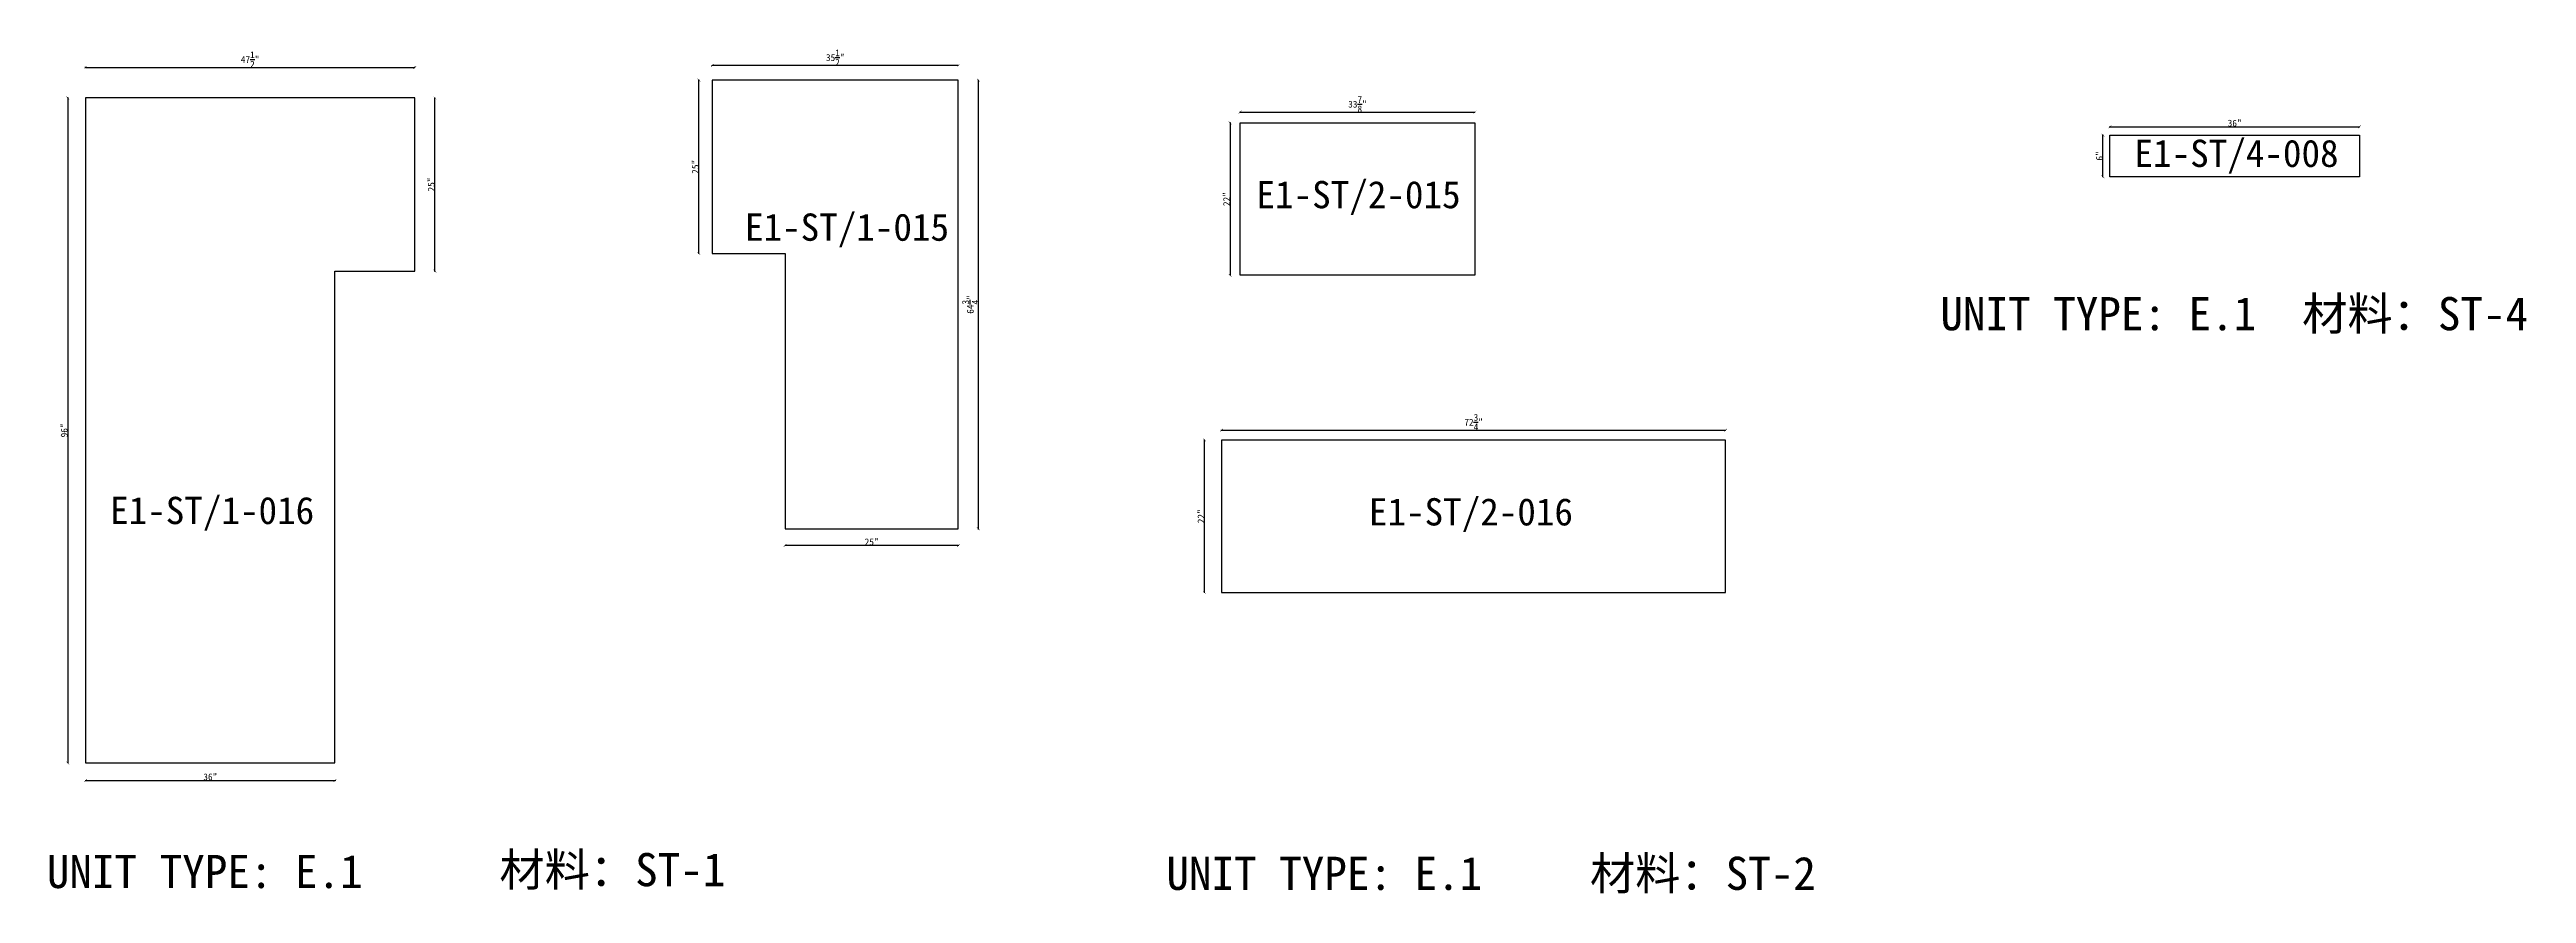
# Model space of a CAD drawing. Header units: millimetres. Extents: x -46962 to 137822, y -48342 to 2116.
# Drawn here: x 102270 to 111351, y -19901 to -16807 of the extents above; entities that cross this region are included whole.
import ezdxf
from ezdxf.enums import TextEntityAlignment as Align

# ---------------------------------------------------------------- set-up
doc = ezdxf.new("R2010")
doc.units = ezdxf.units.MM
doc.layers.add('COUNTERTOP_NUMBER', color=3, linetype='Continuous')
doc.layers.add('COUNTERTOPS', color=7, linetype='Continuous')
doc.styles.add('样式 1', font='')
doc.styles.get('样式 1').set_extended_font_data('NSimSun')
doc.dimstyles.new('副本 ISO-25', dxfattribs={"dimtxt": 25, "dimasz": 10, "dimexe": 1.5, "dimexo": 0.5, "dimtad": 1, "dimlfac": 0.03937, "dimlunit": 5, "dimtxsty": '样式 1', "dimblk": 'ARCHTICK', "dimcen": 2.5, "dimclrd": 256, "dimclrt": 1, "dimazin": 3, "dimtfac": 1, "dimtmove": 0, "dimatfit": 3, "dimfxlon": 1})

msp = doc.modelspace()

# ---------------------------------------------------------------- texts
at = {"style": '样式 1'}
for s, p in [('材料：ST-4', (110528.636, -17836.289)), ('UNIT TYPE: E.1', (109202.355, -17836.289)), ('UNIT TYPE: E.1', (102260.429, -19881.318)), ('材料：ST-1', (103919.716, -19874.663)), ('UNIT TYPE: E.1', (106364.839, -19888.096)), ('材料：ST-2', (107917.564, -19888.096))]:
    msp.add_text(s, height=121.5865, dxfattribs=at).set_placement(p)
at = {"layer": 'COUNTERTOP_NUMBER', "color": 3, "style": '样式 1'}
for s, p in [('E1-ST/4-008', (110288.056, -17187.702)), ('E1-ST/2-015', (107069.18, -17339.072)), ('E1-ST/1-015', (105193.987, -17458.292)), ('E1-ST/1-016', (102866.471, -18496.999)), ('E1-ST/2-016', (107481.283, -18501.969))]:
    msp.add_text(s, height=100, dxfattribs=at).set_placement(p, align=Align.MIDDLE_CENTER)

# ---------------------------------------------------------------- blocks, each defined once
blk = doc.blocks.new('_ArchTick')
at = {"color": 0, "linetype": 'ByBlock', "const_width": 0.15}
blk.add_lwpolyline([(-0.5, -0.5), (0.5, 0.5)], dxfattribs=at)
blk = doc.blocks.new('*D1772')
at = {"color": 0, "lineweight": -2, "transparency": 16777216}
for p, q in [((104700, -16866.5), (104700, -16864)), ((105601.7, -16866.5), (105601.7, -16864))]:
    blk.add_line(p, q, dxfattribs=at)
at = {"lineweight": -2, "transparency": 16777216}
blk.add_line((105601.7, -16865.5), (104700, -16865.5), dxfattribs=at)
at = {"layer": 'Defpoints', "color": 0, "transparency": 16777216}
for p in [(104700, -16865.5), (104700, -16919.5), (105601.7, -16919.5)]:
    blk.add_point(p, dxfattribs=at)
at = {"lineweight": -2, "transparency": 16777216, "xscale": 10, "yscale": 10, "zscale": 10, "rotation": 180}
blk.add_blockref('_ArchTick', (104700, -16865.5), dxfattribs=at)
at = {"lineweight": -2, "transparency": 16777216, "xscale": 10, "yscale": 10, "zscale": 10}
blk.add_blockref('_ArchTick', (105601.7, -16865.5), dxfattribs=at)
at = {"color": 1, "transparency": 16777216, "insert": (105150.8, -16836.5), "char_height": 25, "attachment_point": 5, "style": '样式 1'}
blk.add_mtext('\\A1;35{\\H1x;\\S1/2;}"', dxfattribs=at)
blk = doc.blocks.new('*D1773')
at = {"color": 0, "lineweight": -2, "transparency": 16777216}
for p, q in [((105674.1, -16919.5), (105676.6, -16919.5)), ((105674.1, -18564.1), (105676.6, -18564.1))]:
    blk.add_line(p, q, dxfattribs=at)
at = {"lineweight": -2, "transparency": 16777216}
blk.add_line((105675.1, -16919.5), (105675.1, -18564.1), dxfattribs=at)
at = {"layer": 'Defpoints', "color": 0, "transparency": 16777216}
for p in [(105601.7, -16919.5), (105601.7, -18564.1), (105675.1, -18564.1)]:
    blk.add_point(p, dxfattribs=at)
at = {"lineweight": -2, "transparency": 16777216, "xscale": 10, "yscale": 10, "zscale": 10}
for p, rotation in [((105675.1, -16919.5), 90), ((105675.1, -18564.1), 270)]:
    blk.add_blockref('_ArchTick', p, dxfattribs=dict(at, rotation=rotation))
at = {"color": 1, "transparency": 16777216, "insert": (105646, -17741.8), "char_height": 25, "attachment_point": 5, "rotation": 90, "style": '样式 1'}
blk.add_mtext('\\A1;64{\\H1x;\\S3/4;}"', dxfattribs=at)
blk = doc.blocks.new('*D1774')
at = {"color": 0, "lineweight": -2, "transparency": 16777216}
for p, q in [((104966.7, -18624.4), (104966.7, -18626.9)), ((105601.7, -18624.4), (105601.7, -18626.9))]:
    blk.add_line(p, q, dxfattribs=at)
at = {"lineweight": -2, "transparency": 16777216}
blk.add_line((105601.7, -18625.4), (104966.7, -18625.4), dxfattribs=at)
at = {"layer": 'Defpoints', "color": 0, "transparency": 16777216}
for p in [(104966.7, -18564.1), (105601.7, -18564.1), (104966.7, -18625.4)]:
    blk.add_point(p, dxfattribs=at)
at = {"lineweight": -2, "transparency": 16777216, "xscale": 10, "yscale": 10, "zscale": 10, "rotation": 180}
blk.add_blockref('_ArchTick', (104966.7, -18625.4), dxfattribs=at)
at = {"lineweight": -2, "transparency": 16777216, "xscale": 10, "yscale": 10, "zscale": 10}
blk.add_blockref('_ArchTick', (105601.7, -18625.4), dxfattribs=at)
at = {"color": 1, "transparency": 16777216, "insert": (105284.2, -18612.3), "char_height": 25, "attachment_point": 5, "style": '样式 1'}
blk.add_mtext('\\A1;25"', dxfattribs=at)
blk = doc.blocks.new('*D1775')
at = {"color": 0, "lineweight": -2, "transparency": 16777216}
for p, q in [((104651.9, -16919.5), (104649.4, -16919.5)), ((104651.9, -17554.5), (104649.4, -17554.5))]:
    blk.add_line(p, q, dxfattribs=at)
at = {"lineweight": -2, "transparency": 16777216}
blk.add_line((104650.9, -17554.5), (104650.9, -16919.5), dxfattribs=at)
at = {"layer": 'Defpoints', "color": 0, "transparency": 16777216}
for p in [(104650.9, -16919.5), (104700, -16919.5), (104700, -17554.5)]:
    blk.add_point(p, dxfattribs=at)
at = {"lineweight": -2, "transparency": 16777216, "xscale": 10, "yscale": 10, "zscale": 10}
for p, rotation in [((104650.9, -16919.5), 90), ((104650.9, -17554.5), 270)]:
    blk.add_blockref('_ArchTick', p, dxfattribs=dict(at, rotation=rotation))
at = {"color": 1, "transparency": 16777216, "insert": (104637.8, -17237), "char_height": 25, "attachment_point": 5, "rotation": 90, "style": '样式 1'}
blk.add_mtext('\\A1;25"', dxfattribs=at)
blk = doc.blocks.new('*D1776')
at = {"color": 0, "lineweight": -2, "transparency": 16777216}
for p, q in [((102402.5, -16873.7), (102402.5, -16871.2)), ((103609, -16873.7), (103609, -16871.2))]:
    blk.add_line(p, q, dxfattribs=at)
at = {"lineweight": -2, "transparency": 16777216}
blk.add_line((102402.5, -16872.7), (103609, -16872.7), dxfattribs=at)
at = {"layer": 'Defpoints', "color": 0, "transparency": 16777216}
for p in [(103609, -16872.7), (102402.5, -16984.4), (103609, -16984.4)]:
    blk.add_point(p, dxfattribs=at)
at = {"lineweight": -2, "transparency": 16777216, "xscale": 10, "yscale": 10, "zscale": 10, "rotation": 180}
blk.add_blockref('_ArchTick', (102402.5, -16872.7), dxfattribs=at)
at = {"lineweight": -2, "transparency": 16777216, "xscale": 10, "yscale": 10, "zscale": 10}
blk.add_blockref('_ArchTick', (103609, -16872.7), dxfattribs=at)
at = {"color": 1, "transparency": 16777216, "insert": (103005.7, -16843.7), "char_height": 25, "attachment_point": 5, "style": '样式 1'}
blk.add_mtext('\\A1;47{\\H1x;\\S1/2;}"', dxfattribs=at)
blk = doc.blocks.new('*D1777')
at = {"color": 0, "lineweight": -2, "transparency": 16777216}
for p, q in [((102338.2, -16984.4), (102335.7, -16984.4)), ((102338.2, -19422.8), (102335.7, -19422.8))]:
    blk.add_line(p, q, dxfattribs=at)
at = {"lineweight": -2, "transparency": 16777216}
blk.add_line((102337.2, -16984.4), (102337.2, -19422.8), dxfattribs=at)
at = {"layer": 'Defpoints', "color": 0, "transparency": 16777216}
for p in [(102402.5, -16984.4), (102337.2, -19422.8), (102402.5, -19422.8)]:
    blk.add_point(p, dxfattribs=at)
at = {"lineweight": -2, "transparency": 16777216, "xscale": 10, "yscale": 10, "zscale": 10}
for p, rotation in [((102337.2, -16984.4), 90), ((102337.2, -19422.8), 270)]:
    blk.add_blockref('_ArchTick', p, dxfattribs=dict(at, rotation=rotation))
at = {"color": 1, "transparency": 16777216, "insert": (102324.1, -18203.6), "char_height": 25, "attachment_point": 5, "rotation": 90, "style": '样式 1'}
blk.add_mtext('\\A1;96"', dxfattribs=at)
blk = doc.blocks.new('*D1778')
at = {"color": 0, "lineweight": -2, "transparency": 16777216}
for p, q in [((102402.5, -19486), (102402.5, -19488.5)), ((103316.9, -19486), (103316.9, -19488.5))]:
    blk.add_line(p, q, dxfattribs=at)
at = {"lineweight": -2, "transparency": 16777216}
blk.add_line((102402.5, -19487), (103316.9, -19487), dxfattribs=at)
at = {"layer": 'Defpoints', "color": 0, "transparency": 16777216}
for p in [(102402.5, -19422.8), (103316.9, -19422.8), (103316.9, -19487)]:
    blk.add_point(p, dxfattribs=at)
at = {"lineweight": -2, "transparency": 16777216, "xscale": 10, "yscale": 10, "zscale": 10, "rotation": 180}
blk.add_blockref('_ArchTick', (102402.5, -19487), dxfattribs=at)
at = {"lineweight": -2, "transparency": 16777216, "xscale": 10, "yscale": 10, "zscale": 10}
blk.add_blockref('_ArchTick', (103316.9, -19487), dxfattribs=at)
at = {"color": 1, "transparency": 16777216, "insert": (102859.7, -19473.9), "char_height": 25, "attachment_point": 5, "style": '样式 1'}
blk.add_mtext('\\A1;36"', dxfattribs=at)
blk = doc.blocks.new('*D1779')
at = {"color": 0, "lineweight": -2, "transparency": 16777216}
for p, q in [((103682, -16984.4), (103684.5, -16984.4)), ((103682, -17619.4), (103684.5, -17619.4))]:
    blk.add_line(p, q, dxfattribs=at)
at = {"lineweight": -2, "transparency": 16777216}
blk.add_line((103683, -17619.4), (103683, -16984.4), dxfattribs=at)
at = {"layer": 'Defpoints', "color": 0, "transparency": 16777216}
for p in [(103609, -16984.4), (103683, -16984.4), (103609, -17619.4)]:
    blk.add_point(p, dxfattribs=at)
at = {"lineweight": -2, "transparency": 16777216, "xscale": 10, "yscale": 10, "zscale": 10}
for p, rotation in [((103683, -16984.4), 90), ((103683, -17619.4), 270)]:
    blk.add_blockref('_ArchTick', p, dxfattribs=dict(at, rotation=rotation))
at = {"color": 1, "transparency": 16777216, "insert": (103669.8, -17301.9), "char_height": 25, "attachment_point": 5, "rotation": 90, "style": '样式 1'}
blk.add_mtext('\\A1;25"', dxfattribs=at)
blk = doc.blocks.new('*D1780')
at = {"color": 0, "lineweight": -2, "transparency": 16777216}
for p, q in [((106635.2, -17037.7), (106635.2, -17035.2)), ((107495.6, -17037.7), (107495.6, -17035.2))]:
    blk.add_line(p, q, dxfattribs=at)
at = {"lineweight": -2, "transparency": 16777216}
blk.add_line((106635.2, -17036.7), (107495.6, -17036.7), dxfattribs=at)
at = {"layer": 'Defpoints', "color": 0, "transparency": 16777216}
for p in [(107495.6, -17036.7), (106635.2, -17076.1), (107495.6, -17076.1)]:
    blk.add_point(p, dxfattribs=at)
at = {"lineweight": -2, "transparency": 16777216, "xscale": 10, "yscale": 10, "zscale": 10, "rotation": 180}
blk.add_blockref('_ArchTick', (106635.2, -17036.7), dxfattribs=at)
at = {"lineweight": -2, "transparency": 16777216, "xscale": 10, "yscale": 10, "zscale": 10}
blk.add_blockref('_ArchTick', (107495.6, -17036.7), dxfattribs=at)
at = {"color": 1, "transparency": 16777216, "insert": (107065.4, -17007.6), "char_height": 25, "attachment_point": 5, "style": '样式 1'}
blk.add_mtext('\\A1;33{\\H1x;\\S7/8;}"', dxfattribs=at)
blk = doc.blocks.new('*D1781')
at = {"color": 0, "lineweight": -2, "transparency": 16777216}
for p, q in [((106599.5, -17076.1), (106597, -17076.1)), ((106599.5, -17634.9), (106597, -17634.9))]:
    blk.add_line(p, q, dxfattribs=at)
at = {"lineweight": -2, "transparency": 16777216}
blk.add_line((106598.5, -17076.1), (106598.5, -17634.9), dxfattribs=at)
at = {"layer": 'Defpoints', "color": 0, "transparency": 16777216}
for p in [(106635.2, -17076.1), (106598.5, -17634.9), (106635.2, -17634.9)]:
    blk.add_point(p, dxfattribs=at)
at = {"lineweight": -2, "transparency": 16777216, "xscale": 10, "yscale": 10, "zscale": 10}
for p, rotation in [((106598.5, -17076.1), 90), ((106598.5, -17634.9), 270)]:
    blk.add_blockref('_ArchTick', p, dxfattribs=dict(at, rotation=rotation))
at = {"color": 1, "transparency": 16777216, "insert": (106585.4, -17355.5), "char_height": 25, "attachment_point": 5, "rotation": 90, "style": '样式 1'}
blk.add_mtext('\\A1;22"', dxfattribs=at)
blk = doc.blocks.new('*D1782')
at = {"color": 0, "lineweight": -2, "transparency": 16777216}
for p, q in [((106567.3, -18203.5), (106567.3, -18201)), ((108415.1, -18203.5), (108415.1, -18201))]:
    blk.add_line(p, q, dxfattribs=at)
at = {"lineweight": -2, "transparency": 16777216}
blk.add_line((106567.3, -18202.5), (108415.1, -18202.5), dxfattribs=at)
at = {"layer": 'Defpoints', "color": 0, "transparency": 16777216}
for p in [(106567.3, -18239), (108415.1, -18202.5), (108415.1, -18239)]:
    blk.add_point(p, dxfattribs=at)
at = {"lineweight": -2, "transparency": 16777216, "xscale": 10, "yscale": 10, "zscale": 10, "rotation": 180}
blk.add_blockref('_ArchTick', (106567.3, -18202.5), dxfattribs=at)
at = {"lineweight": -2, "transparency": 16777216, "xscale": 10, "yscale": 10, "zscale": 10}
blk.add_blockref('_ArchTick', (108415.1, -18202.5), dxfattribs=at)
at = {"color": 1, "transparency": 16777216, "insert": (107491.2, -18173.4), "char_height": 25, "attachment_point": 5, "style": '样式 1'}
blk.add_mtext('\\A1;72{\\H1x;\\S3/4;}"', dxfattribs=at)
blk = doc.blocks.new('*D1783')
at = {"color": 0, "lineweight": -2, "transparency": 16777216}
for p, q in [((106505.6, -18239), (106503.1, -18239)), ((106505.6, -18797.8), (106503.1, -18797.8))]:
    blk.add_line(p, q, dxfattribs=at)
at = {"lineweight": -2, "transparency": 16777216}
blk.add_line((106504.6, -18797.8), (106504.6, -18239), dxfattribs=at)
at = {"layer": 'Defpoints', "color": 0, "transparency": 16777216}
for p in [(106504.6, -18239), (106567.3, -18239), (106567.3, -18797.8)]:
    blk.add_point(p, dxfattribs=at)
at = {"lineweight": -2, "transparency": 16777216, "xscale": 10, "yscale": 10, "zscale": 10}
for p, rotation in [((106504.6, -18239), 90), ((106504.6, -18797.8), 270)]:
    blk.add_blockref('_ArchTick', p, dxfattribs=dict(at, rotation=rotation))
at = {"color": 1, "transparency": 16777216, "insert": (106491.5, -18518.4), "char_height": 25, "attachment_point": 5, "rotation": 90, "style": '样式 1'}
blk.add_mtext('\\A1;22"', dxfattribs=at)
blk = doc.blocks.new('*D1784')
at = {"color": 0, "lineweight": -2, "transparency": 16777216}
for p, q in [((109824, -17091.3), (109824, -17088.8)), ((110738.4, -17091.3), (110738.4, -17088.8))]:
    blk.add_line(p, q, dxfattribs=at)
at = {"lineweight": -2, "transparency": 16777216}
blk.add_line((109824, -17090.3), (110738.4, -17090.3), dxfattribs=at)
at = {"layer": 'Defpoints', "color": 0, "transparency": 16777216}
for p in [(109824, -17121.1), (110738.4, -17090.3), (110738.4, -17121.1)]:
    blk.add_point(p, dxfattribs=at)
at = {"lineweight": -2, "transparency": 16777216, "xscale": 10, "yscale": 10, "zscale": 10, "rotation": 180}
blk.add_blockref('_ArchTick', (109824, -17090.3), dxfattribs=at)
at = {"lineweight": -2, "transparency": 16777216, "xscale": 10, "yscale": 10, "zscale": 10}
blk.add_blockref('_ArchTick', (110738.4, -17090.3), dxfattribs=at)
at = {"color": 1, "transparency": 16777216, "insert": (110281.2, -17077.2), "char_height": 25, "attachment_point": 5, "style": '样式 1'}
blk.add_mtext('\\A1;36"', dxfattribs=at)
blk = doc.blocks.new('*D1785')
at = {"color": 0, "lineweight": -2, "transparency": 16777216}
for p, q in [((109799.2, -17121.1), (109796.7, -17121.1)), ((109799.2, -17273.5), (109796.7, -17273.5))]:
    blk.add_line(p, q, dxfattribs=at)
at = {"lineweight": -2, "transparency": 16777216}
blk.add_line((109798.2, -17273.5), (109798.2, -17121.1), dxfattribs=at)
at = {"layer": 'Defpoints', "color": 0, "transparency": 16777216}
for p in [(109798.2, -17121.1), (109824, -17121.1), (109824, -17273.5)]:
    blk.add_point(p, dxfattribs=at)
at = {"lineweight": -2, "transparency": 16777216, "xscale": 10, "yscale": 10, "zscale": 10}
for p, rotation in [((109798.2, -17121.1), 90), ((109798.2, -17273.5), 270)]:
    blk.add_blockref('_ArchTick', p, dxfattribs=dict(at, rotation=rotation))
at = {"color": 1, "transparency": 16777216, "insert": (109785.1, -17197.3), "char_height": 25, "attachment_point": 5, "rotation": 90, "style": '样式 1'}
blk.add_mtext('\\A1;6"', dxfattribs=at)

# ---------------------------------------------------------------- dimensions: what is measured, and where the dimension line sits
for base, p1, p2, picture, middle in [((103608.961, -16872.708), (102402.461, -16984.43), (103608.961, -16984.43), '*D1776', (103005.711, -16843.685)), ((104699.978, -16865.501), (105601.678, -16919.473), (104699.978, -16919.473), '*D1772', (105150.828, -16836.478)), ((107495.596, -17036.676), (106635.171, -17076.103), (107495.596, -17076.103), '*D1780', (107065.383, -17007.583)), ((110738.446, -17090.297), (109824.046, -17121.132), (110738.446, -17121.132), '*D1784', (110281.246, -17077.172)), ((108415.124, -18202.539), (106567.274, -18238.999), (108415.124, -18238.999), '*D1782', (107491.199, -18173.446)), ((104966.678, -18625.379), (105601.678, -18564.123), (104966.678, -18564.123), '*D1774', (105284.178, -18612.254)), ((103316.861, -19487.022), (102402.461, -19422.83), (103316.861, -19422.83), '*D1778', (102859.661, -19473.897))]:
    dim = msp.add_linear_dim(base=base, p1=p1, p2=p2, dimstyle='副本 ISO-25')
    dim.commit()
    dim.dimension.update_dxf_attribs({"geometry": picture, "text_midpoint": middle})
for base, p1, p2, picture, middle in [((102337.229, -19422.83), (102402.461, -16984.43), (102402.461, -19422.83), '*D1777', (102324.104, -18203.63)), ((103682.965, -16984.43), (103608.961, -17619.43), (103608.961, -16984.43), '*D1779', (103669.84, -17301.93)), ((104650.933, -16919.473), (104699.978, -17554.473), (104699.978, -16919.473), '*D1775', (104637.808, -17236.973)), ((105675.118, -18564.123), (105601.678, -16919.473), (105601.678, -18564.123), '*D1773', (105646.025, -17741.798)), ((106598.525, -17634.903), (106635.171, -17076.103), (106635.171, -17634.903), '*D1781', (106585.4, -17355.503)), ((109798.212, -17121.132), (109824.046, -17273.532), (109824.046, -17121.132), '*D1785', (109785.087, -17197.332)), ((106504.603, -18238.999), (106567.274, -18797.799), (106567.274, -18238.999), '*D1783', (106491.478, -18518.399))]:
    dim = msp.add_linear_dim(base=base, p1=p1, p2=p2, angle=90, dimstyle='副本 ISO-25')
    dim.commit()
    dim.dimension.update_dxf_attribs({"geometry": picture, "text_midpoint": middle})

# ---------------------------------------------------------------- linework, layer by layer
at = {"layer": 'COUNTERTOPS'}
for points in [[(105601.678, -16919.473), (104699.978, -16919.473), (104699.978, -17554.473), (104966.678, -17554.473), (104966.678, -18564.123), (105601.678, -18564.123)], [(103316.861, -17619.43), (103608.961, -17619.43), (103608.961, -16984.43), (102402.461, -16984.43), (102402.461, -19422.83), (103316.861, -19422.83)], [(106635.171, -17076.103), (107495.596, -17076.103), (107495.596, -17634.903), (106635.171, -17634.903)], [(109824.046, -17121.132), (110738.446, -17121.132), (110738.446, -17273.532), (109824.046, -17273.532)], [(108415.124, -18238.999), (106567.274, -18238.999), (106567.274, -18797.799), (108415.124, -18797.799)]]:
    msp.add_lwpolyline(points, close=True, dxfattribs=at)

msp.set_redraw_order([(e.dxf.handle, doc.entitydb.next_handle()) for e in msp.query("TEXT MTEXT ATTDEF DIMENSION ARC_DIMENSION")])  # texts and dimensions are drawn at this point

doc.saveas('drawing.dxf')
